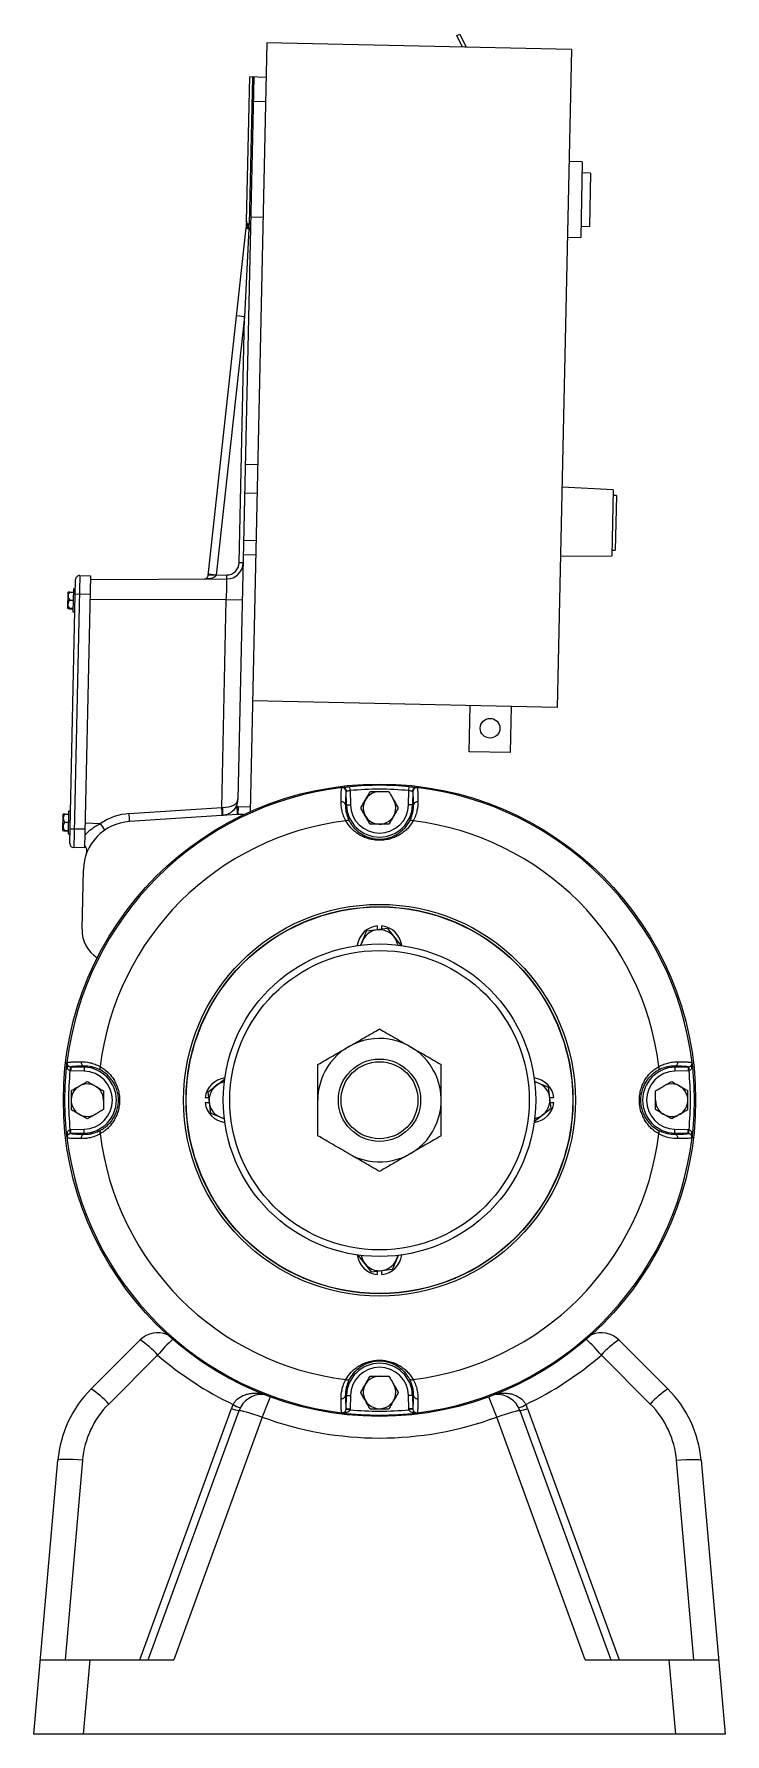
# Paper-space layout '_Left' of a CAD drawing. Header units: inches. Extents: x -5.2 to 5.3, y -9.6 to 16.2.
import ezdxf

# ---------------------------------------------------------------- set-up
doc = ezdxf.new("R2010")
doc.units = ezdxf.units.IN
doc.header["$MEASUREMENT"] = 0

psp = doc.layouts.new('_Left')

# ---------------------------------------------------------------- linework, layer by layer
at = {"color": 7, "linetype": 'Continuous', "lineweight": 15}
for p, q in [((-1.71, 16.064), (-1.965, 4.383)), ((2.919, 15.963), (-1.71, 16.064)), ((1.176, 16.178), (1.222, 16.2)), ((1.263, 15.999), (1.176, 16.178)), ((1.222, 16.2), (1.319, 15.998)), ((2.919, 15.963), (2.701, 5.965)), ((-1.911, 15.545), (-2.151, 4.571)), ((-2.019, 13.354), (-1.971, 15.547)), ((-1.931, 15.546), (-1.98, 13.309)), ((-1.721, 15.541), (-1.971, 15.547)), ((-1.729, 15.171), (-1.919, 15.175)), ((3.082, 14.259), (2.882, 14.263)), ((3.082, 14.259), (3.057, 13.109)), ((3.208, 14.086), (3.078, 14.089)), ((3.208, 14.086), (3.19, 13.276)), ((-2.602, 7.972), (-2.024, 13.253)), ((-1.983, 13.241), (-2.051, 11.903)), ((-2.001, 13.288), (-2, 13.285)), ((-1.981, 13.263), (-1.993, 13.277)), ((-1.96, 13.308), (-1.98, 13.309)), ((-1.768, 13.413), (-1.958, 13.417)), ((3.06, 13.279), (3.19, 13.276)), ((2.857, 13.114), (3.057, 13.109)), ((-2.051, 11.903), (-2.481, 7.979)), ((-2.051, 11.903), (-2.17, 11.916)), ((-2.132, 8.166), (-2.051, 11.903)), ((-1.85, 9.653), (-2.04, 9.657)), ((3.553, 9.272), (2.774, 9.315)), ((-1.859, 9.22), (-2.049, 9.224)), ((3.553, 9.272), (3.531, 8.273)), ((3.601, 9.186), (3.551, 9.188)), ((3.601, 9.186), (3.583, 8.357)), ((-1.88, 8.283), (-2.07, 8.287)), ((-1.875, 8.5), (-2.065, 8.504)), ((2.751, 8.265), (3.531, 8.273)), ((3.533, 8.358), (3.583, 8.357)), ((-2.072, 8.165), (-2.132, 8.166)), ((-4.705, 3.9), (-4.617, 7.913)), ((-4.651, 7.768), (-4.659, 7.42)), ((-4.62, 7.767), (-4.651, 7.768)), ((-4.556, 7.971), (-4.646, 3.838)), ((-4.556, 7.971), (-4.392, 7.968)), ((-4.392, 7.968), (-4.482, 3.835)), ((-4.393, 7.911), (-2.321, 7.92)), ((-2.481, 7.979), (-2.6, 7.992)), ((-2.481, 7.979), (-2.483, 7.973)), ((-2.481, 7.979), (-2.322, 7.98)), ((-2.321, 7.92), (-2.322, 7.98)), ((-4.737, 7.473), (-4.731, 7.718)), ((-4.707, 7.598), (-4.655, 7.597)), ((-4.704, 7.721), (-4.652, 7.72)), ((-4.398, 7.682), (-4.622, 7.687)), ((-2.328, 7.61), (-4.4, 7.601)), ((-2.397, 4.446), (-2.328, 7.61)), ((-2.328, 7.61), (-2.085, 7.605)), ((-4.663, 7.47), (-4.733, 7.471)), ((-4.733, 7.47), (-4.663, 7.468)), ((-4.71, 7.472), (-4.658, 7.47)), ((-4.71, 7.468), (-4.658, 7.467)), ((-4.663, 7.468), (-4.663, 7.47)), ((-4.659, 7.42), (-4.628, 7.419)), ((2.701, 5.965), (-1.928, 6.066)), ((1.361, 5.294), (1.376, 5.994)), ((2.001, 5.981), (1.986, 5.281)), ((1.986, 5.281), (1.361, 5.294)), ((-0.501, 4.487), (-0.507, 4.689)), ((-0.447, 4.704), (-0.453, 4.764)), ((-0.447, 4.704), (-0.441, 4.488)), ((0.441, 4.488), (0.447, 4.704)), ((0.447, 4.704), (0.453, 4.764)), ((0.507, 4.689), (0.501, 4.487)), ((-4.725, 4.394), (-4.732, 4.046)), ((-4.694, 4.393), (-4.725, 4.394)), ((-3.804, 4.354), (-2.397, 4.446)), ((-2.397, 4.446), (-2.382, 4.447)), ((-2.179, 4.461), (-2.169, 4.462)), ((-2.169, 4.462), (-2.161, 4.342)), ((-2.148, 4.462), (-2.151, 4.342)), ((-2.148, 4.462), (-1.963, 4.458)), ((-0.518, 4.486), (-0.441, 4.488)), ((0.518, 4.486), (0.441, 4.488)), ((-4.81, 4.099), (-4.805, 4.344)), ((-4.781, 4.224), (-4.729, 4.223)), ((-4.778, 4.347), (-4.726, 4.346)), ((-4.474, 4.215), (-4.239, 4.204)), ((-2.161, 4.342), (-3.8, 4.234)), ((-2.059, 4.34), (-2.151, 4.342)), ((-4.736, 4.095), (-4.807, 4.097)), ((-4.807, 4.096), (-4.736, 4.094)), ((-4.783, 4.097), (-4.731, 4.096)), ((-4.783, 4.094), (-4.731, 4.093)), ((-4.736, 4.094), (-4.736, 4.095)), ((-4.732, 4.046), (-4.701, 4.045)), ((-4.7, 4.125), (-4.476, 4.121)), ((-4.482, 3.835), (-4.646, 3.838)), ((-4.52, 2.597), (-4.5, 3.502)), ((0.124, 2.61), (-0.198, 2.567)), ((-0.037, 2.648), (-0.037, 2.589)), ((0.037, 2.598), (0.037, 2.648)), ((0.124, 2.61), (0.322, 2.353)), ((-0.284, 2.358), (-0.198, 2.567)), ((-4.751, 0.571), (-4.749, 0.573)), ((-4.486, 0.518), (-4.488, 0.441)), ((4.486, 0.518), (4.488, 0.441)), ((4.749, 0.573), (4.751, 0.571)), ((-4.696, 0.507), (-4.704, 0.448)), ((-4.689, 0.507), (-4.691, 0.447)), ((-4.488, 0.441), (-4.691, 0.447)), ((-4.689, 0.507), (-4.487, 0.501)), ((-2.61, 0.124), (-2.353, 0.322)), ((2.358, 0.284), (2.567, 0.198)), ((4.487, 0.501), (4.689, 0.507)), ((4.691, 0.447), (4.488, 0.441)), ((4.689, 0.507), (4.691, 0.447)), ((4.696, 0.507), (4.704, 0.448)), ((-2.598, 0.037), (-2.648, 0.037)), ((-2.61, 0.124), (-2.567, -0.198)), ((2.61, -0.124), (2.567, 0.198)), ((2.648, 0.037), (2.589, 0.037)), ((-2.648, -0.037), (-2.589, -0.037)), ((-2.358, -0.284), (-2.567, -0.198)), ((2.61, -0.124), (2.353, -0.322)), ((2.598, -0.037), (2.648, -0.037)), ((-4.696, -0.507), (-4.704, -0.448)), ((-4.691, -0.447), (-4.488, -0.441)), ((-4.689, -0.507), (-4.691, -0.447)), ((-4.487, -0.501), (-4.689, -0.507)), ((-4.486, -0.518), (-4.488, -0.441)), ((4.486, -0.518), (4.488, -0.441)), ((4.689, -0.507), (4.487, -0.501)), ((4.488, -0.441), (4.691, -0.447)), ((4.689, -0.507), (4.691, -0.447)), ((4.696, -0.507), (4.704, -0.448)), ((-4.749, -0.573), (-4.751, -0.571)), ((4.751, -0.571), (4.749, -0.573)), ((-0.124, -2.61), (-0.322, -2.353)), ((-0.124, -2.61), (0.198, -2.567)), ((0.284, -2.358), (0.198, -2.567)), ((-0.037, -2.598), (-0.037, -2.648)), ((0.037, -2.648), (0.037, -2.589)), ((-4.38, -4.385), (-3.636, -3.642)), ((-3.371, -3.874), (-4.115, -4.618)), ((4.115, -4.618), (3.371, -3.874)), ((3.636, -3.642), (4.38, -4.385)), ((-0.518, -4.486), (-0.441, -4.488)), ((-0.507, -4.689), (-0.501, -4.487)), ((-0.441, -4.488), (-0.447, -4.691)), ((0.518, -4.486), (0.441, -4.488)), ((0.447, -4.691), (0.441, -4.488)), ((0.501, -4.487), (0.507, -4.689)), ((-3.642, -8.505), (-2.251, -4.684)), ((-3.513, -8.505), (-2.134, -4.716)), ((-1.781, -4.816), (-3.124, -8.505)), ((-0.571, -4.751), (-0.573, -4.749)), ((-0.507, -4.689), (-0.447, -4.691)), ((-0.507, -4.696), (-0.448, -4.704)), ((0.507, -4.689), (0.447, -4.691)), ((0.507, -4.696), (0.448, -4.704)), ((0.573, -4.749), (0.571, -4.751)), ((3.124, -8.505), (1.781, -4.816)), ((2.134, -4.716), (3.513, -8.505)), ((2.251, -4.684), (3.642, -8.505)), ((-5.25, -9.63), (-4.886, -5.47)), ((-4.513, -5.47), (-4.778, -8.505)), ((4.778, -8.505), (4.513, -5.47)), ((4.886, -5.47), (5.25, -9.63)), ((-5.152, -8.505), (-3.124, -8.505)), ((-4.404, -8.505), (-4.502, -9.63)), ((3.124, -8.505), (5.152, -8.505)), ((4.502, -9.63), (4.404, -8.505)), ((5.25, -9.63), (-5.25, -9.63))]:
    psp.add_line(p, q, dxfattribs=at)
at = {"color": 8, "linetype": 'Continuous', "lineweight": 15}
for p, q in [((-0.507, 4.689), (-0.508, 4.68)), ((-4.679, 0.508), (-4.689, 0.507)), ((4.689, 0.507), (4.679, 0.508)), ((-4.689, -0.507), (-4.679, -0.508)), ((4.679, -0.508), (4.689, -0.507)), ((-0.508, -4.679), (-0.507, -4.689)), ((0.507, -4.689), (0.508, -4.679))]:
    psp.add_line(p, q, dxfattribs=at)
at = {"color": 7, "linetype": 'Continuous', "lineweight": 15, "flags": 128}
for points in [[(-2.483, 7.973), (-2.489, 7.962), (-2.502, 7.952), (-2.519, 7.942), (-2.542, 7.934), (-2.568, 7.928), (-2.597, 7.923), (-2.629, 7.92), (-2.661, 7.919)], [(-2.382, 4.447), (-2.336, 4.45), (-2.293, 4.458), (-2.253, 4.469), (-2.218, 4.485), (-2.19, 4.503), (-2.169, 4.524), (-2.156, 4.547), (-2.151, 4.571)], [(-0.26, 2.417), (-0.271, 2.382), (-0.277, 2.359)], [(2.417, 0.26), (2.382, 0.271), (2.359, 0.277)], [(-2.417, -0.26), (-2.382, -0.271), (-2.359, -0.277)], [(0.26, -2.417), (0.271, -2.382), (0.277, -2.359)], [(-2.134, -4.716), (-2.126, -4.713), (-2.104, -4.716), (-2.071, -4.723), (-2.027, -4.735), (-1.974, -4.75), (-1.914, -4.77), (-1.849, -4.792), (-1.781, -4.816)], [(1.781, -4.816), (1.849, -4.792), (1.914, -4.77), (1.974, -4.75), (2.027, -4.735), (2.071, -4.723), (2.104, -4.716), (2.126, -4.713), (2.134, -4.716)], [(-4.513, -5.47), (-4.585, -5.465), (-4.655, -5.46), (-4.719, -5.458), (-4.776, -5.457), (-4.822, -5.458), (-4.857, -5.46), (-4.878, -5.465), (-4.886, -5.47)], [(4.513, -5.47), (4.585, -5.465), (4.655, -5.46), (4.719, -5.458), (4.776, -5.457), (4.822, -5.458), (4.857, -5.46), (4.878, -5.465), (4.886, -5.47)]]:
    psp.add_lwpolyline(points, dxfattribs=at)
at = {"color": 7, "linetype": 'Continuous', "lineweight": 15}
for centre, radius in [((1.68, 5.652), 0.15), ((0, 0), 4.804), ((0, 0), 2.976), ((0, 0), 2.94), ((0, 0), 2.936), ((0, 0), 2.375), ((0, 0), 2.275), ((0, 0), 0.625), ((0, 0), 0.585)]:
    psp.add_circle(centre, radius, dxfattribs=at)
for centre, radius, start, end in [((-1.978, 13.339), 0.0973, 241.9019, 267.249), ((-1.899, 13.351), 0.12, 191.8794, 222.8759), ((-1.991, 13.214), 0.0288, 8.8179, 73.87), ((-2.022, 13.219), 0.06, 358.7501, 46.9398), ((-2.322, 8.17), 0.19, 270.2501, 358.7501), ((-2.322, 8.17), 0.25, 270.2501, 358.7501), ((-4.557, 7.911), 0.06, 88.7501, 178.7501), ((-2.662, 7.979), 0.06, 270.2501, 353.7501), ((-2.541, 7.705), 0.274, 77.6761, 102.8241), ((-5.994, 7.845), 3.674, 356.3327, 1.1675), ((-4.645, 7.533), 0.0899, 133.1714, 178.1348), ((-4.645, 7.534), 0.0899, 179.3653, 224.3288), ((-4.646, 7.657), 0.0867, 132.267, 177.9884), ((-4.646, 7.66), 0.0867, 179.5118, 225.2332), ((-4.624, 7.594), 0.164, 129.2102, 130.7709), ((-4.707, 7.247), 0.474, 89.7111, 92.5666), ((-4.624, 7.594), 0.164, 226.7293, 228.29), ((-4.624, 7.593), 0.164, 226.7293, 228.29), ((-4.712, 6.997), 0.474, 89.7111, 92.5666), ((-4.691, 7.943), 0.474, 264.9336, 267.789), ((0, 0), 4.783, 96.776, 173.1236), ((-0.567, 4.687), 0.0601, 1.6576, 96.8086), ((-0.561, 4.691), 0.0589, 0.651, 93.3739), ((0, 0), 4.785, 84.5713, 95.4287), ((0, 0), 4.725, 84.5713, 95.4287), ((0, 4.44), 0.247, 90, 30), ((0.561, 4.691), 0.0589, 86.6261, 179.349), ((0.567, 4.687), 0.0601, 83.1914, 178.3424), ((0, 0), 4.783, 6.8764, 83.224), ((-3.542, 4.341), 1.15, 359.2671, 5.2387), ((-2.729, 4.394), 0.351, 348.9473, 8.5528), ((-2.401, 4.577), 0.25, 332.4178, 358.7501), ((-2.153, 4.222), 0.24, 88.7501, 93.7501), ((-0.575, 4.478), 0.0577, 8.1516, 99.2581), ((0, 4.5), 0.502, 181.5, 358.5), ((0, 4.5), 0.442, 181.5, 358.5), ((0.575, 4.478), 0.0577, 80.7419, 171.8484), ((-4.719, 4.158), 0.0899, 133.1714, 178.1348), ((-4.719, 4.16), 0.0899, 179.3653, 224.3288), ((-4.72, 4.283), 0.0867, 132.267, 177.9884), ((-4.719, 4.285), 0.0867, 179.5118, 225.2332), ((-4.698, 4.22), 0.164, 129.2102, 130.7709), ((-4.78, 3.873), 0.474, 89.7111, 92.5666), ((-3.75, 3.486), 0.75, 93.7501, 178.7501), ((0, 0), 4.274, 96.8727, 173.1273), ((-3.747, 3.486), 0.87, 93.7501, 124.3881), ((-5.364, 3.399), 1.383, 30.702, 35.5989), ((-4.949, 4.249), 1.15, 359.2671, 5.2387), ((-2.153, 4.222), 0.12, 88.7501, 93.7501), ((-0.488, 4.202), 0.047, 45.4111, 119.7685), ((0.488, 4.202), 0.047, 60.2315, 134.5889), ((0, 0), 4.274, 6.8727, 83.1273), ((-4.698, 4.22), 0.164, 226.7293, 228.29), ((-4.698, 4.218), 0.164, 226.7293, 228.29), ((-4.786, 3.623), 0.474, 89.7111, 92.5666), ((-4.765, 4.568), 0.474, 264.9336, 267.789), ((-4.645, 3.898), 0.06, 178.7501, 268.7501), ((-4.566, 3.789), 0.12, 339.596, 45.0167), ((-4.02, 2.586), 0.5, 178.7501, 237.5472), ((0, 2.31), 0.34, 96.3111, 173.0921), ((0, 2.31), 0.281, 10.0058, 157.5517), ((0, 2.31), 0.34, 6.9079, 83.6889), ((0, 0), 0.938, 240, 180), ((0, 0), 4.785, 173.1492, 186.8508), ((-4.689, 0.566), 0.06, 173.1712, 212.6536), ((-4.774, 0.519), 0.0367, 321.455, 22.7581), ((-4.478, 0.575), 0.0577, 170.7419, 261.8484), ((4.478, 0.575), 0.0577, 278.1516, 9.2581), ((4.774, 0.519), 0.0367, 157.2419, 218.545), ((4.689, 0.566), 0.06, 327.3464, 6.8288), ((0, 0), 4.785, 353.1492, 6.8508), ((0, 0), 4.725, 174.562, 185.438), ((-4.5, 0), 0.442, 271.5, 88.5), ((-4.5, 0), 0.502, 271.5, 88.5), ((-4.202, 0.488), 0.047, 150.2315, 224.5889), ((-2.31, 0), 0.34, 96.9079, 173.6889), ((-2.31, 0), 0.281, 100.0058, 247.5517), ((2.31, 0), 0.34, 6.3111, 83.0921), ((2.31, 0), 0.281, 280.0058, 67.5517), ((4.5, 0), 0.502, 91.5, 268.5), ((4.5, 0), 0.442, 91.5, 268.5), ((4.202, 0.488), 0.047, 315.4111, 29.7685), ((0, 0), 4.725, 354.562, 5.438), ((-4.44, 0), 0.247, 0, 300), ((4.44, 0), 0.247, 180, 120), ((-2.31, 0), 0.34, 186.3111, 263.0921), ((2.31, 0), 0.34, 276.9079, 353.6889), ((-4.774, -0.519), 0.0367, 337.2419, 38.545), ((-4.202, -0.488), 0.047, 135.4111, 209.7685), ((0, 0), 4.274, 186.8727, 263.1273), ((0, 0), 4.274, 276.8727, 353.1273), ((4.202, -0.488), 0.047, 330.2315, 44.5889), ((4.774, -0.519), 0.0367, 141.455, 202.7581), ((-4.689, -0.566), 0.06, 147.3464, 186.8288), ((0, 0), 4.783, 186.8764, 263.1236), ((-4.478, -0.575), 0.0577, 98.1516, 189.2581), ((0, 0), 4.783, 276.8764, 353.1236), ((4.478, -0.575), 0.0577, 350.7419, 81.8484), ((4.689, -0.566), 0.06, 353.1712, 32.6536), ((0, -2.31), 0.34, 186.9079, 263.6889), ((0, -2.31), 0.281, 190.0058, 337.5517), ((0, -2.31), 0.34, 276.3111, 353.0921), ((-3.371, -3.907), 0.375, 66.5832, 135), ((3.371, -3.907), 0.375, 45, 113.4168), ((-4.428, -4.812), 1.414, 41.592, 55.9232), ((0, 0.028), 5.156, 229.1723, 244.437), ((0, 0.028), 5.156, 295.563, 310.8277), ((4.428, -4.812), 1.414, 124.0768, 138.408), ((0, -4.5), 0.502, 1.5, 178.5), ((0, -4.5), 0.442, 1.5, 178.5), ((-3.143, -5.623), 1.75, 135, 175), ((-5.172, -5.556), 1.414, 41.592, 55.9232), ((-0.488, -4.202), 0.047, 240.2315, 314.5889), ((0, -4.44), 0.247, 90, 30), ((0.488, -4.202), 0.047, 225.4111, 299.7685), ((5.172, -5.556), 1.414, 124.0768, 138.408), ((3.143, -5.623), 1.75, 5, 45), ((-3.143, -5.59), 1.375, 135, 175), ((-1.781, -4.855), 0.5, 152.5073, 160), ((-2.019, -4.292), 0.391, 238.2493, 255.9763), ((-1.781, -4.844), 0.375, 86.7447, 160), ((-0.575, -4.478), 0.0577, 260.7419, 351.8484), ((0.575, -4.478), 0.0577, 188.1516, 279.2581), ((1.781, -4.844), 0.375, 20, 93.2553), ((2.019, -4.292), 0.391, 284.0237, 301.7507), ((1.781, -4.855), 0.5, 20, 27.4927), ((3.143, -5.59), 1.375, 5, 45), ((-2.096, -4.342), 0.375, 245.489, 264.1615), ((0, 0.023), 5.156, 249.7886, 290.2114), ((-0.566, -4.689), 0.06, 263.1712, 302.6536), ((0, 0), 4.785, 263.1492, 276.8508), ((-0.519, -4.774), 0.0367, 51.455, 112.7581), ((0, 0), 4.725, 264.562, 275.438), ((0.519, -4.774), 0.0367, 67.2419, 128.545), ((0.566, -4.689), 0.06, 237.3464, 276.8288), ((2.096, -4.342), 0.375, 275.8385, 294.511)]:
    psp.add_arc(centre, radius, start, end, dxfattribs=at)
at = {"color": 8, "linetype": 'Continuous', "lineweight": 15}
for centre, radius, start, end in [((-1.448, -5.462), 2.494, 132.8108, 140.4475), ((1.448, -5.462), 2.494, 39.5525, 47.1892), ((3.209, -6.592), 5.297, 156.8271, 160.4103), ((-3.209, -6.592), 5.297, 19.5897, 23.1729)]:
    psp.add_arc(centre, radius, start, end, dxfattribs=at)
at = {"color": 7, "linetype": 'Continuous', "lineweight": 15}
for points in [[(-2.024, 13.253), (-2.023, 13.262), (-2.022, 13.271), (-2.021, 13.279)], [(-1.983, 13.249), (-1.983, 13.246), (-1.983, 13.244), (-1.983, 13.241)], [(-0.574, 4.747), (-0.573, 4.748), (-0.57, 4.749), (-0.564, 4.75)], [(-0.502, 4.692), (-0.505, 4.691), (-0.506, 4.69), (-0.507, 4.689)], [(0.507, 4.689), (0.506, 4.69), (0.505, 4.691), (0.502, 4.692)], [(0.564, 4.75), (0.57, 4.749), (0.573, 4.748), (0.574, 4.747)], [(-4.691, 0.447), (-4.695, 0.447), (-4.7, 0.447), (-4.704, 0.448)], [(4.704, 0.448), (4.7, 0.447), (4.695, 0.447), (4.691, 0.447)], [(-4.704, -0.448), (-4.7, -0.447), (-4.695, -0.447), (-4.691, -0.447)], [(4.691, -0.447), (4.695, -0.447), (4.7, -0.447), (4.704, -0.448)], [(-0.447, -4.691), (-0.447, -4.695), (-0.447, -4.7), (-0.448, -4.704)], [(0.448, -4.704), (0.447, -4.7), (0.447, -4.695), (0.447, -4.691)]]:
    psp.add_open_spline(points, degree=3, dxfattribs=at)
for points, knots in [([(-2.021, 13.279), (-2.021, 13.284), (-2.021, 13.29), (-2.02, 13.3), (-2.02, 13.305), (-2.02, 13.314), (-2.02, 13.318), (-2.02, 13.326), (-2.02, 13.33), (-2.02, 13.337), (-2.019, 13.34), (-2.019, 13.345), (-2.019, 13.347), (-2.019, 13.352), (-2.019, 13.354), (-2.019, 13.354)], [0, 0, 0, 0, 0.125, 0.125, 0.25, 0.25, 0.375, 0.375, 0.5, 0.5, 0.625, 0.625, 0.75, 0.75, 1, 1, 1, 1]), ([(-2.021, 13.279), (-2.021, 13.276), (-2.02, 13.274), (-2.017, 13.268), (-2.014, 13.266), (-2.008, 13.261), (-2.004, 13.258), (-1.995, 13.253), (-1.989, 13.251), (-1.983, 13.249)], [0, 0, 0, 0, 0.25, 0.25, 0.5, 0.5, 0.75, 0.75, 1, 1, 1, 1]), ([(-2.019, 13.354), (-2.019, 13.353), (-2.019, 13.352), (-2.019, 13.35), (-2.019, 13.35), (-2.019, 13.35), (-2.019, 13.35), (-2.019, 13.35), (-2.019, 13.35), (-2.019, 13.35), (-2.019, 13.349), (-2.019, 13.348), (-2.019, 13.348)], [0, 0, 0, 0, 0.49669, 0.638129, 0.681843, 0.689956, 0.693591, 0.696394, 0.703738, 0.732894, 0.784452, 1, 1, 1, 1]), ([(-1.98, 13.309), (-1.981, 13.309), (-1.982, 13.309), (-1.984, 13.309), (-1.985, 13.309), (-1.988, 13.309), (-1.99, 13.309), (-1.993, 13.31), (-1.995, 13.311), (-1.998, 13.312), (-1.999, 13.313), (-2.002, 13.314), (-2.003, 13.315), (-2.005, 13.316), (-2.006, 13.317), (-2.008, 13.319), (-2.009, 13.32), (-2.01, 13.322), (-2.011, 13.323), (-2.013, 13.325), (-2.013, 13.326), (-2.014, 13.329), (-2.015, 13.33), (-2.016, 13.332), (-2.016, 13.333), (-2.017, 13.336), (-2.017, 13.337), (-2.018, 13.341), (-2.019, 13.343), (-2.019, 13.348), (-2.019, 13.351), (-2.019, 13.354)], [0, 0, 0, 0, 0.035288, 0.035288, 0.070576, 0.070576, 0.141152, 0.141152, 0.211727, 0.211727, 0.282303, 0.282303, 0.344593, 0.344593, 0.406882, 0.406882, 0.469171, 0.469171, 0.531461, 0.531461, 0.590959, 0.590959, 0.650457, 0.650457, 0.709955, 0.709955, 0.769453, 0.769453, 0.884727, 0.884727, 1, 1, 1, 1]), ([(-1.999, 13.285), (-2.004, 13.292), (-2.017, 13.315), (-2.018, 13.338), (-2.019, 13.354)], [0, 0, 0, 0, 0.331165, 1, 1, 1, 1]), ([(-2.003, 13.291), (-2.003, 13.29), (-2.001, 13.288), (-2, 13.286), (-2, 13.285)], [0, 0, 0, 0, 0.505634, 1, 1, 1, 1]), ([(-1.994, 13.277), (-1.995, 13.278), (-1.997, 13.281), (-1.999, 13.284), (-2, 13.285)], [0, 0, 0, 0, 0.503556, 1, 1, 1, 1]), ([(-1.98, 13.309), (-1.981, 13.307), (-1.983, 13.304), (-1.985, 13.299), (-1.987, 13.294), (-1.989, 13.288), (-1.99, 13.281), (-1.989, 13.275), (-1.987, 13.271), (-1.985, 13.267), (-1.982, 13.264), (-1.981, 13.263)], [0, 0, 0, 0, 0.086022, 0.169098, 0.250159, 0.377123, 0.500028, 0.622906, 0.749898, 0.87213, 1, 1, 1, 1]), ([(-1.981, 13.263), (-1.982, 13.264), (-1.982, 13.264), (-1.983, 13.263), (-1.983, 13.263), (-1.984, 13.26), (-1.984, 13.258), (-1.984, 13.254), (-1.983, 13.251), (-1.983, 13.249)], [0, 0, 0, 0, 0.25, 0.25, 0.5, 0.5, 0.75, 0.75, 1, 1, 1, 1]), ([(-0.584, 4.535), (-0.584, 4.566), (-0.583, 4.594), (-0.582, 4.643), (-0.581, 4.664), (-0.58, 4.691), (-0.58, 4.699), (-0.579, 4.713), (-0.578, 4.72), (-0.576, 4.736), (-0.575, 4.743), (-0.574, 4.747)], [0, 0, 0, 0, 0.25, 0.25, 0.5, 0.5, 0.625, 0.625, 0.75, 0.75, 1, 1, 1, 1]), ([(-0.564, 4.75), (-0.56, 4.751), (-0.553, 4.752), (-0.542, 4.753), (-0.538, 4.754), (-0.529, 4.755), (-0.524, 4.756), (-0.515, 4.757), (-0.509, 4.758), (-0.499, 4.759), (-0.493, 4.76), (-0.476, 4.761), (-0.465, 4.763), (-0.453, 4.764)], [0, 0, 0, 0, 0.25, 0.25, 0.375, 0.375, 0.5, 0.5, 0.625, 0.625, 0.75, 0.75, 1, 1, 1, 1]), ([(-0.508, 4.68), (-0.509, 4.674), (-0.512, 4.659), (-0.515, 4.596), (-0.517, 4.523), (-0.518, 4.486)], [0, 0, 0, 0, 0.2602272, 0.624832, 1, 1, 1, 1]), ([(-0.447, 4.704), (-0.453, 4.703), (-0.459, 4.702), (-0.47, 4.7), (-0.475, 4.699), (-0.485, 4.697), (-0.489, 4.696), (-0.497, 4.694), (-0.5, 4.693), (-0.502, 4.692)], [0, 0, 0, 0, 0.25, 0.25, 0.5, 0.5, 0.75, 0.75, 1, 1, 1, 1]), ([(-0.214, 4.564), (-0.202, 4.585), (-0.19, 4.606), (-0.165, 4.648), (-0.154, 4.668), (-0.143, 4.687)], [0, 0, 0, 0, 0.5, 0.5, 1, 1, 1, 1]), ([(0, 4.687), (-0.025, 4.687), (-0.049, 4.687), (-0.085, 4.687), (-0.097, 4.687), (-0.12, 4.687), (-0.132, 4.687), (-0.143, 4.687)], [0, 0, 0, 0, 0.5, 0.5, 0.75, 0.75, 1, 1, 1, 1]), ([(0.143, 4.687), (0.132, 4.687), (0.12, 4.687), (0.097, 4.687), (0.085, 4.687), (0.062, 4.687), (0.05, 4.687), (0.025, 4.687), (0.012, 4.687), (0, 4.687)], [0, 0, 0, 0, 0.25, 0.25, 0.5, 0.5, 0.75, 0.75, 1, 1, 1, 1]), ([(0.143, 4.687), (0.154, 4.668), (0.165, 4.648), (0.183, 4.617), (0.189, 4.607), (0.202, 4.585), (0.208, 4.574), (0.214, 4.564)], [0, 0, 0, 0, 0.5, 0.5, 0.75, 0.75, 1, 1, 1, 1]), ([(0.502, 4.692), (0.5, 4.693), (0.497, 4.694), (0.489, 4.696), (0.485, 4.697), (0.475, 4.699), (0.47, 4.7), (0.459, 4.702), (0.453, 4.703), (0.447, 4.704)], [0, 0, 0, 0, 0.25, 0.25, 0.5, 0.5, 0.75, 0.75, 1, 1, 1, 1]), ([(0.453, 4.764), (0.465, 4.763), (0.476, 4.761), (0.493, 4.76), (0.499, 4.759), (0.51, 4.758), (0.515, 4.757), (0.525, 4.756), (0.529, 4.755), (0.538, 4.754), (0.542, 4.753), (0.554, 4.752), (0.56, 4.751), (0.564, 4.75)], [0, 0, 0, 0, 0.25, 0.25, 0.375, 0.375, 0.5, 0.5, 0.625, 0.625, 0.75, 0.75, 1, 1, 1, 1]), ([(0.518, 4.486), (0.517, 4.516), (0.517, 4.543), (0.516, 4.578), (0.515, 4.589), (0.514, 4.61), (0.514, 4.619), (0.513, 4.644), (0.512, 4.658), (0.509, 4.679), (0.508, 4.685), (0.507, 4.689)], [0, 0, 0, 0, 0.25, 0.25, 0.375, 0.375, 0.5, 0.5, 0.75, 0.75, 1, 1, 1, 1]), ([(0.574, 4.747), (0.575, 4.743), (0.576, 4.736), (0.579, 4.715), (0.58, 4.7), (0.581, 4.674), (0.581, 4.664), (0.582, 4.643), (0.582, 4.631), (0.583, 4.594), (0.584, 4.566), (0.584, 4.535)], [0, 0, 0, 0, 0.25, 0.25, 0.5, 0.5, 0.625, 0.625, 0.75, 0.75, 1, 1, 1, 1]), ([(-2.179, 4.461), (-2.185, 4.45), (-2.191, 4.44), (-2.205, 4.421), (-2.212, 4.412), (-2.228, 4.396), (-2.236, 4.388), (-2.253, 4.375), (-2.262, 4.369), (-2.289, 4.352), (-2.307, 4.344), (-2.336, 4.335), (-2.345, 4.333), (-2.36, 4.33), (-2.365, 4.329), (-2.375, 4.328), (-2.38, 4.327), (-2.384, 4.327)], [0, 0, 0, 0, 0.125, 0.125, 0.25, 0.25, 0.375, 0.375, 0.5, 0.5, 0.75, 0.75, 0.875, 0.875, 0.9375, 0.9375, 1, 1, 1, 1]), ([(-0.511, 4.243), (-0.526, 4.27), (-0.538, 4.297), (-0.557, 4.349), (-0.564, 4.374), (-0.572, 4.411), (-0.575, 4.423), (-0.579, 4.447), (-0.58, 4.459), (-0.583, 4.493), (-0.584, 4.515), (-0.584, 4.535)], [0, 0, 0, 0, 0.25, 0.25, 0.5, 0.5, 0.625, 0.625, 0.75, 0.75, 1, 1, 1, 1]), ([(-0.518, 4.486), (-0.518, 4.469), (-0.517, 4.451), (-0.514, 4.412), (-0.511, 4.391), (-0.501, 4.349), (-0.495, 4.327), (-0.478, 4.282), (-0.468, 4.259), (-0.455, 4.236)], [0, 0, 0, 0, 0.25, 0.25, 0.5, 0.5, 0.75, 0.75, 1, 1, 1, 1]), ([(-0.285, 4.44), (-0.274, 4.459), (-0.263, 4.479), (-0.245, 4.51), (-0.239, 4.52), (-0.227, 4.542), (-0.22, 4.553), (-0.214, 4.564)], [0, 0, 0, 0, 0.5, 0.5, 0.75, 0.75, 1, 1, 1, 1]), ([(-0.214, 4.316), (-0.227, 4.338), (-0.239, 4.359), (-0.263, 4.401), (-0.274, 4.421), (-0.285, 4.44)], [0, 0, 0, 0, 0.5, 0.5, 1, 1, 1, 1]), ([(0.214, 4.564), (0.227, 4.542), (0.239, 4.521), (0.263, 4.479), (0.274, 4.459), (0.285, 4.44)], [0, 0, 0, 0, 0.5, 0.5, 1, 1, 1, 1]), ([(0.285, 4.44), (0.274, 4.421), (0.263, 4.401), (0.245, 4.37), (0.239, 4.36), (0.227, 4.338), (0.22, 4.327), (0.214, 4.316)], [0, 0, 0, 0, 0.5, 0.5, 0.75, 0.75, 1, 1, 1, 1]), ([(0.455, 4.236), (0.468, 4.259), (0.478, 4.282), (0.491, 4.316), (0.495, 4.328), (0.501, 4.35), (0.504, 4.361), (0.515, 4.413), (0.518, 4.452), (0.518, 4.486)], [0, 0, 0, 0, 0.25, 0.25, 0.375, 0.375, 0.5, 0.5, 1, 1, 1, 1]), ([(0.584, 4.535), (0.585, 4.494), (0.581, 4.449), (0.567, 4.387), (0.564, 4.375), (0.556, 4.349), (0.552, 4.336), (0.538, 4.297), (0.526, 4.27), (0.511, 4.243)], [0, 0, 0, 0, 0.5, 0.5, 0.625, 0.625, 0.75, 0.75, 1, 1, 1, 1]), ([(-4.478, 4.027), (-4.47, 4.035), (-4.463, 4.044), (-4.446, 4.06), (-4.438, 4.069), (-4.411, 4.093), (-4.391, 4.109), (-4.35, 4.14), (-4.329, 4.154), (-4.285, 4.18), (-4.262, 4.193), (-4.239, 4.204)], [0, 0, 0, 0, 0.125, 0.125, 0.25, 0.25, 0.5, 0.5, 0.75, 0.75, 1, 1, 1, 1]), ([(0.511, 4.243), (0.488, 4.202), (0.461, 4.165), (0.412, 4.113), (0.394, 4.097), (0.366, 4.074), (0.356, 4.066), (0.335, 4.052), (0.325, 4.045), (0.293, 4.025), (0.27, 4.013), (0.222, 3.991), (0.196, 3.981), (0.143, 3.966), (0.116, 3.96), (0.073, 3.953), (0.058, 3.952), (0.029, 3.95), (0, 3.949), (-0.029, 3.95), (-0.058, 3.952), (-0.072, 3.953), (-0.115, 3.96), (-0.142, 3.966), (-0.183, 3.977), (-0.196, 3.982), (-0.221, 3.991), (-0.233, 3.996), (-0.269, 4.013), (-0.292, 4.025), (-0.325, 4.045), (-0.335, 4.052), (-0.355, 4.066), (-0.365, 4.074), (-0.393, 4.097), (-0.411, 4.113), (-0.444, 4.147), (-0.459, 4.165), (-0.487, 4.203), (-0.5, 4.223), (-0.511, 4.243)], [0, 0, 0, 0, 0.125, 0.125, 0.1875, 0.1875, 0.21875, 0.21875, 0.25, 0.25, 0.3125, 0.3125, 0.375, 0.375, 0.4375, 0.4375, 0.46875, 0.46875, 0.5, 0.53125, 0.53125, 0.5625, 0.5625, 0.625, 0.625, 0.65625, 0.65625, 0.6875, 0.6875, 0.75, 0.75, 0.78125, 0.78125, 0.8125, 0.8125, 0.875, 0.875, 0.9375, 0.9375, 1, 1, 1, 1]), ([(-0.455, 4.236), (-0.445, 4.217), (-0.434, 4.2), (-0.41, 4.166), (-0.397, 4.15), (-0.368, 4.119), (-0.353, 4.104), (-0.328, 4.083), (-0.32, 4.076), (-0.302, 4.063), (-0.293, 4.057), (-0.265, 4.038), (-0.245, 4.027), (-0.213, 4.012), (-0.202, 4.007), (-0.179, 3.998), (-0.167, 3.994), (-0.131, 3.982), (-0.106, 3.976), (-0.067, 3.97), (-0.054, 3.968), (-0.027, 3.966), (0, 3.965), (0.027, 3.966), (0.054, 3.968), (0.067, 3.97), (0.107, 3.976), (0.132, 3.982), (0.179, 3.997), (0.202, 4.007), (0.245, 4.027), (0.265, 4.038), (0.303, 4.063), (0.32, 4.077), (0.353, 4.105), (0.369, 4.119), (0.411, 4.166), (0.435, 4.199), (0.455, 4.236)], [0, 0, 0, 0, 0.0625, 0.0625, 0.125, 0.125, 0.1875, 0.1875, 0.21875, 0.21875, 0.25, 0.25, 0.3125, 0.3125, 0.34375, 0.34375, 0.375, 0.375, 0.4375, 0.4375, 0.46875, 0.46875, 0.5, 0.53125, 0.53125, 0.5625, 0.5625, 0.625, 0.625, 0.6875, 0.6875, 0.75, 0.75, 0.8125, 0.8125, 0.875, 0.875, 1, 1, 1, 1]), ([(-0.143, 4.193), (-0.154, 4.212), (-0.165, 4.232), (-0.183, 4.263), (-0.189, 4.273), (-0.202, 4.295), (-0.208, 4.306), (-0.214, 4.316)], [0, 0, 0, 0, 0.5, 0.5, 0.75, 0.75, 1, 1, 1, 1]), ([(0, 4.193), (-0.025, 4.193), (-0.049, 4.193), (-0.085, 4.193), (-0.097, 4.193), (-0.12, 4.193), (-0.132, 4.193), (-0.143, 4.193)], [0, 0, 0, 0, 0.5, 0.5, 0.75, 0.75, 1, 1, 1, 1]), ([(0.143, 4.193), (0.132, 4.193), (0.12, 4.193), (0.097, 4.193), (0.085, 4.193), (0.062, 4.193), (0.05, 4.193), (0.025, 4.193), (0.012, 4.193), (0, 4.193)], [0, 0, 0, 0, 0.25, 0.25, 0.5, 0.5, 0.75, 0.75, 1, 1, 1, 1]), ([(0.214, 4.316), (0.202, 4.295), (0.19, 4.274), (0.165, 4.232), (0.154, 4.212), (0.143, 4.193)], [0, 0, 0, 0, 0.5, 0.5, 1, 1, 1, 1]), ([(-0.469, 0.812), (-0.449, 0.823), (-0.429, 0.835), (-0.389, 0.858), (-0.369, 0.869), (-0.31, 0.904), (-0.271, 0.926), (-0.154, 0.994), (-0.076, 1.038), (0, 1.083)], [0, 0, 0, 0, 0.125, 0.125, 0.25, 0.25, 0.5, 0.5, 1, 1, 1, 1]), ([(0, 1.083), (0.077, 1.038), (0.154, 0.994), (0.31, 0.904), (0.389, 0.858), (0.469, 0.812)], [0, 0, 0, 0, 0.5, 0.5, 1, 1, 1, 1]), ([(-0.938, 0.541), (-0.861, 0.586), (-0.784, 0.63), (-0.627, 0.72), (-0.549, 0.766), (-0.469, 0.812)], [0, 0, 0, 0, 0.5, 0.5, 1, 1, 1, 1]), ([(0.469, 0.812), (0.489, 0.8), (0.509, 0.789), (0.548, 0.766), (0.568, 0.754), (0.628, 0.72), (0.667, 0.698), (0.784, 0.63), (0.861, 0.585), (0.937, 0.541)], [0, 0, 0, 0, 0.125, 0.125, 0.25, 0.25, 0.5, 0.5, 1, 1, 1, 1]), ([(-4.745, 0.496), (-4.749, 0.508), (-4.751, 0.521), (-4.753, 0.546), (-4.752, 0.558), (-4.751, 0.571)], [0, 0, 0, 0, 0.5, 0.5, 1, 1, 1, 1]), ([(-4.74, 0.533), (-4.744, 0.539), (-4.747, 0.546), (-4.751, 0.558), (-4.752, 0.565), (-4.751, 0.571)], [0, 0, 0, 0, 0.5, 0.5, 1, 1, 1, 1]), ([(-4.749, 0.573), (-4.747, 0.574), (-4.741, 0.576), (-4.721, 0.578), (-4.707, 0.579), (-4.672, 0.581), (-4.65, 0.582), (-4.598, 0.583), (-4.568, 0.584), (-4.535, 0.584)], [0, 0, 0, 0, 0.25, 0.25, 0.5, 0.5, 0.75, 0.75, 1, 1, 1, 1]), ([(-4.74, 0.533), (-4.738, 0.531), (-4.736, 0.528), (-4.731, 0.523), (-4.728, 0.52), (-4.72, 0.516), (-4.716, 0.513), (-4.707, 0.51), (-4.702, 0.508), (-4.696, 0.507)], [0, 0, 0, 0, 0.25, 0.25, 0.5, 0.5, 0.75, 0.75, 1, 1, 1, 1]), ([(-4.486, 0.518), (-4.529, 0.517), (-4.603, 0.515), (-4.661, 0.512), (-4.674, 0.509), (-4.679, 0.508)], [0, 0, 0, 0, 0.445546, 0.78152, 1, 1, 1, 1]), ([(-4.535, 0.584), (-4.494, 0.585), (-4.449, 0.581), (-4.387, 0.567), (-4.375, 0.564), (-4.349, 0.556), (-4.336, 0.552), (-4.297, 0.538), (-4.27, 0.526), (-4.243, 0.511)], [0, 0, 0, 0, 0.5, 0.5, 0.625, 0.625, 0.75, 0.75, 1, 1, 1, 1]), ([(-4.236, 0.455), (-4.259, 0.468), (-4.282, 0.478), (-4.316, 0.491), (-4.328, 0.495), (-4.35, 0.501), (-4.361, 0.504), (-4.413, 0.515), (-4.452, 0.518), (-4.486, 0.518)], [0, 0, 0, 0, 0.25, 0.25, 0.375, 0.375, 0.5, 0.5, 1, 1, 1, 1]), ([(-0.938, 0), (-0.938, 0.046), (-0.938, 0.092), (-0.938, 0.184), (-0.938, 0.23), (-0.938, 0.365), (-0.938, 0.454), (-0.938, 0.541)], [0, 0, 0, 0, 0.25, 0.25, 0.5, 0.5, 1, 1, 1, 1]), ([(0.937, 0), (0.937, 0.046), (0.937, 0.092), (0.937, 0.184), (0.937, 0.23), (0.937, 0.365), (0.937, 0.454), (0.937, 0.541)], [0, 0, 0, 0, 0.25, 0.25, 0.5, 0.5, 1, 1, 1, 1]), ([(4.486, 0.518), (4.469, 0.518), (4.451, 0.517), (4.412, 0.514), (4.391, 0.511), (4.349, 0.501), (4.327, 0.495), (4.282, 0.478), (4.259, 0.468), (4.236, 0.455)], [0, 0, 0, 0, 0.25, 0.25, 0.5, 0.5, 0.75, 0.75, 1, 1, 1, 1]), ([(4.243, 0.511), (4.27, 0.526), (4.297, 0.538), (4.349, 0.557), (4.374, 0.564), (4.411, 0.572), (4.423, 0.575), (4.447, 0.579), (4.459, 0.58), (4.493, 0.583), (4.515, 0.584), (4.535, 0.584)], [0, 0, 0, 0, 0.25, 0.25, 0.5, 0.5, 0.625, 0.625, 0.75, 0.75, 1, 1, 1, 1]), ([(4.679, 0.508), (4.673, 0.509), (4.659, 0.512), (4.596, 0.515), (4.523, 0.517), (4.486, 0.518)], [0, 0, 0, 0, 0.251352, 0.620332, 1, 1, 1, 1]), ([(4.535, 0.584), (4.568, 0.584), (4.598, 0.583), (4.649, 0.582), (4.671, 0.581), (4.707, 0.579), (4.721, 0.578), (4.741, 0.576), (4.747, 0.574), (4.749, 0.573)], [0, 0, 0, 0, 0.25, 0.25, 0.5, 0.5, 0.75, 0.75, 1, 1, 1, 1]), ([(4.696, 0.507), (4.702, 0.508), (4.707, 0.51), (4.716, 0.513), (4.72, 0.516), (4.728, 0.52), (4.731, 0.523), (4.736, 0.528), (4.738, 0.531), (4.74, 0.533)], [0, 0, 0, 0, 0.25, 0.25, 0.5, 0.5, 0.75, 0.75, 1, 1, 1, 1]), ([(4.74, 0.533), (4.744, 0.539), (4.747, 0.546), (4.751, 0.558), (4.752, 0.565), (4.751, 0.571)], [0, 0, 0, 0, 0.5, 0.5, 1, 1, 1, 1]), ([(4.745, 0.496), (4.749, 0.508), (4.751, 0.521), (4.753, 0.546), (4.752, 0.558), (4.751, 0.571)], [0, 0, 0, 0, 0.5, 0.5, 1, 1, 1, 1]), ([(-4.704, 0.448), (-4.71, 0.449), (-4.715, 0.452), (-4.724, 0.459), (-4.728, 0.463), (-4.734, 0.472), (-4.737, 0.476), (-4.742, 0.486), (-4.743, 0.491), (-4.745, 0.496)], [0, 0, 0, 0, 0.25, 0.25, 0.5, 0.5, 0.75, 0.75, 1, 1, 1, 1]), ([(-4.696, 0.507), (-4.695, 0.507), (-4.695, 0.507), (-4.694, 0.507), (-4.692, 0.507), (-4.691, 0.507), (-4.689, 0.507)], [0, 0, 0, 0, 0.0000403254, 0.0000403254, 0.0000403254, 0.0001730501, 0.0001730501, 0.0001730501, 0.0001730501]), ([(-4.564, 0.214), (-4.542, 0.227), (-4.521, 0.239), (-4.479, 0.263), (-4.459, 0.274), (-4.44, 0.285)], [0, 0, 0, 0, 0.5, 0.5, 1, 1, 1, 1]), ([(-4.44, 0.285), (-4.421, 0.274), (-4.401, 0.263), (-4.37, 0.245), (-4.36, 0.239), (-4.338, 0.227), (-4.327, 0.22), (-4.316, 0.214)], [0, 0, 0, 0, 0.5, 0.5, 0.75, 0.75, 1, 1, 1, 1]), ([(-4.243, 0.511), (-4.202, 0.488), (-4.165, 0.461), (-4.113, 0.412), (-4.097, 0.394), (-4.074, 0.366), (-4.066, 0.356), (-4.052, 0.335), (-4.045, 0.325), (-4.025, 0.293), (-4.013, 0.27), (-3.991, 0.222), (-3.981, 0.196), (-3.966, 0.143), (-3.96, 0.116), (-3.953, 0.073), (-3.952, 0.058), (-3.95, 0.029), (-3.949, 0), (-3.95, -0.029), (-3.952, -0.058), (-3.953, -0.072), (-3.96, -0.115), (-3.966, -0.142), (-3.977, -0.183), (-3.982, -0.196), (-3.991, -0.221), (-3.996, -0.233), (-4.013, -0.269), (-4.025, -0.292), (-4.045, -0.325), (-4.052, -0.335), (-4.066, -0.355), (-4.074, -0.365), (-4.097, -0.393), (-4.113, -0.411), (-4.147, -0.444), (-4.165, -0.459), (-4.203, -0.487), (-4.223, -0.5), (-4.243, -0.511)], [0, 0, 0, 0, 0.125, 0.125, 0.1875, 0.1875, 0.21875, 0.21875, 0.25, 0.25, 0.3125, 0.3125, 0.375, 0.375, 0.4375, 0.4375, 0.46875, 0.46875, 0.5, 0.53125, 0.53125, 0.5625, 0.5625, 0.625, 0.625, 0.65625, 0.65625, 0.6875, 0.6875, 0.75, 0.75, 0.78125, 0.78125, 0.8125, 0.8125, 0.875, 0.875, 0.9375, 0.9375, 1, 1, 1, 1]), ([(-4.236, -0.455), (-4.217, -0.445), (-4.2, -0.434), (-4.166, -0.41), (-4.15, -0.397), (-4.119, -0.368), (-4.104, -0.353), (-4.083, -0.328), (-4.076, -0.32), (-4.063, -0.302), (-4.057, -0.293), (-4.038, -0.265), (-4.027, -0.245), (-4.012, -0.213), (-4.007, -0.202), (-3.998, -0.179), (-3.994, -0.167), (-3.982, -0.131), (-3.976, -0.106), (-3.97, -0.067), (-3.968, -0.054), (-3.966, -0.027), (-3.965, 0), (-3.966, 0.027), (-3.968, 0.054), (-3.97, 0.067), (-3.976, 0.107), (-3.982, 0.132), (-3.997, 0.179), (-4.007, 0.202), (-4.027, 0.245), (-4.038, 0.265), (-4.063, 0.303), (-4.077, 0.32), (-4.105, 0.353), (-4.119, 0.369), (-4.166, 0.411), (-4.199, 0.435), (-4.236, 0.455)], [0, 0, 0, 0, 0.0625, 0.0625, 0.125, 0.125, 0.1875, 0.1875, 0.21875, 0.21875, 0.25, 0.25, 0.3125, 0.3125, 0.34375, 0.34375, 0.375, 0.375, 0.4375, 0.4375, 0.46875, 0.46875, 0.5, 0.53125, 0.53125, 0.5625, 0.5625, 0.625, 0.625, 0.6875, 0.6875, 0.75, 0.75, 0.8125, 0.8125, 0.875, 0.875, 1, 1, 1, 1]), ([(4.243, -0.511), (4.202, -0.488), (4.165, -0.461), (4.113, -0.412), (4.097, -0.394), (4.074, -0.366), (4.066, -0.356), (4.052, -0.335), (4.045, -0.325), (4.025, -0.293), (4.013, -0.27), (3.991, -0.222), (3.981, -0.196), (3.966, -0.143), (3.96, -0.116), (3.953, -0.073), (3.952, -0.058), (3.95, -0.029), (3.949, 0), (3.95, 0.029), (3.952, 0.058), (3.953, 0.072), (3.96, 0.115), (3.966, 0.142), (3.977, 0.183), (3.982, 0.196), (3.991, 0.221), (3.996, 0.233), (4.013, 0.269), (4.025, 0.292), (4.045, 0.325), (4.052, 0.335), (4.066, 0.355), (4.074, 0.365), (4.097, 0.393), (4.113, 0.411), (4.147, 0.444), (4.165, 0.459), (4.203, 0.487), (4.223, 0.5), (4.243, 0.511)], [0, 0, 0, 0, 0.125, 0.125, 0.1875, 0.1875, 0.21875, 0.21875, 0.25, 0.25, 0.3125, 0.3125, 0.375, 0.375, 0.4375, 0.4375, 0.46875, 0.46875, 0.5, 0.53125, 0.53125, 0.5625, 0.5625, 0.625, 0.625, 0.65625, 0.65625, 0.6875, 0.6875, 0.75, 0.75, 0.78125, 0.78125, 0.8125, 0.8125, 0.875, 0.875, 0.9375, 0.9375, 1, 1, 1, 1]), ([(4.236, 0.455), (4.217, 0.445), (4.2, 0.434), (4.166, 0.41), (4.15, 0.397), (4.119, 0.368), (4.104, 0.353), (4.083, 0.328), (4.076, 0.32), (4.063, 0.302), (4.057, 0.293), (4.038, 0.265), (4.027, 0.245), (4.012, 0.213), (4.007, 0.202), (3.998, 0.179), (3.994, 0.167), (3.982, 0.131), (3.976, 0.106), (3.97, 0.067), (3.968, 0.054), (3.966, 0.027), (3.965, 0), (3.966, -0.027), (3.968, -0.054), (3.97, -0.067), (3.976, -0.107), (3.982, -0.132), (3.997, -0.179), (4.007, -0.202), (4.027, -0.245), (4.038, -0.265), (4.063, -0.303), (4.077, -0.32), (4.105, -0.353), (4.119, -0.369), (4.166, -0.411), (4.199, -0.435), (4.236, -0.455)], [0, 0, 0, 0, 0.0625, 0.0625, 0.125, 0.125, 0.1875, 0.1875, 0.21875, 0.21875, 0.25, 0.25, 0.3125, 0.3125, 0.34375, 0.34375, 0.375, 0.375, 0.4375, 0.4375, 0.46875, 0.46875, 0.5, 0.53125, 0.53125, 0.5625, 0.5625, 0.625, 0.625, 0.6875, 0.6875, 0.75, 0.75, 0.8125, 0.8125, 0.875, 0.875, 1, 1, 1, 1]), ([(4.316, 0.214), (4.338, 0.227), (4.359, 0.239), (4.401, 0.263), (4.421, 0.274), (4.44, 0.285)], [0, 0, 0, 0, 0.5, 0.5, 1, 1, 1, 1]), ([(4.44, 0.285), (4.459, 0.274), (4.479, 0.263), (4.51, 0.245), (4.52, 0.239), (4.542, 0.227), (4.553, 0.22), (4.564, 0.214)], [0, 0, 0, 0, 0.5, 0.5, 0.75, 0.75, 1, 1, 1, 1]), ([(4.689, 0.507), (4.691, 0.507), (4.692, 0.507), (4.694, 0.507), (4.695, 0.507), (4.695, 0.507), (4.696, 0.507)], [0, 0, 0, 0, 0.0001326134, 0.0001326134, 0.0001326134, 0.0001729049, 0.0001729049, 0.0001729049, 0.0001729049]), ([(4.745, 0.496), (4.743, 0.491), (4.742, 0.486), (4.737, 0.476), (4.734, 0.472), (4.728, 0.463), (4.724, 0.459), (4.715, 0.452), (4.71, 0.449), (4.704, 0.448)], [0, 0, 0, 0, 0.25, 0.25, 0.5, 0.5, 0.75, 0.75, 1, 1, 1, 1]), ([(-4.687, 0.143), (-4.668, 0.154), (-4.648, 0.165), (-4.617, 0.183), (-4.607, 0.189), (-4.585, 0.202), (-4.574, 0.208), (-4.564, 0.214)], [0, 0, 0, 0, 0.5, 0.5, 0.75, 0.75, 1, 1, 1, 1]), ([(-4.687, 0.143), (-4.687, 0.132), (-4.687, 0.12), (-4.687, 0.097), (-4.687, 0.085), (-4.687, 0.062), (-4.687, 0.05), (-4.687, 0.025), (-4.687, 0.012), (-4.687, 0)], [0, 0, 0, 0, 0.25, 0.25, 0.5, 0.5, 0.75, 0.75, 1, 1, 1, 1]), ([(-4.316, 0.214), (-4.295, 0.202), (-4.274, 0.19), (-4.232, 0.165), (-4.212, 0.154), (-4.193, 0.143)], [0, 0, 0, 0, 0.5, 0.5, 1, 1, 1, 1]), ([(-4.193, 0.143), (-4.193, 0.132), (-4.193, 0.12), (-4.193, 0.097), (-4.193, 0.085), (-4.193, 0.062), (-4.193, 0.05), (-4.193, 0.025), (-4.193, 0.012), (-4.193, 0)], [0, 0, 0, 0, 0.25, 0.25, 0.5, 0.5, 0.75, 0.75, 1, 1, 1, 1]), ([(4.193, 0.143), (4.212, 0.154), (4.232, 0.165), (4.263, 0.183), (4.273, 0.189), (4.295, 0.202), (4.306, 0.208), (4.316, 0.214)], [0, 0, 0, 0, 0.5, 0.5, 0.75, 0.75, 1, 1, 1, 1]), ([(4.193, 0), (4.193, 0.025), (4.193, 0.049), (4.193, 0.085), (4.193, 0.097), (4.193, 0.12), (4.193, 0.132), (4.193, 0.143)], [0, 0, 0, 0, 0.5, 0.5, 0.75, 0.75, 1, 1, 1, 1]), ([(4.193, -0.143), (4.193, -0.132), (4.193, -0.12), (4.193, -0.097), (4.193, -0.085), (4.193, -0.062), (4.193, -0.05), (4.193, -0.025), (4.193, -0.012), (4.193, 0)], [0, 0, 0, 0, 0.25, 0.25, 0.5, 0.5, 0.75, 0.75, 1, 1, 1, 1]), ([(4.564, 0.214), (4.585, 0.202), (4.606, 0.19), (4.648, 0.165), (4.668, 0.154), (4.687, 0.143)], [0, 0, 0, 0, 0.5, 0.5, 1, 1, 1, 1]), ([(4.687, 0), (4.687, 0.025), (4.687, 0.049), (4.687, 0.085), (4.687, 0.097), (4.687, 0.12), (4.687, 0.132), (4.687, 0.143)], [0, 0, 0, 0, 0.5, 0.5, 0.75, 0.75, 1, 1, 1, 1]), ([(4.687, -0.143), (4.687, -0.132), (4.687, -0.12), (4.687, -0.097), (4.687, -0.085), (4.687, -0.062), (4.687, -0.05), (4.687, -0.025), (4.687, -0.012), (4.687, 0)], [0, 0, 0, 0, 0.25, 0.25, 0.5, 0.5, 0.75, 0.75, 1, 1, 1, 1]), ([(-4.687, 0), (-4.687, -0.025), (-4.687, -0.049), (-4.687, -0.085), (-4.687, -0.097), (-4.687, -0.12), (-4.687, -0.132), (-4.687, -0.143)], [0, 0, 0, 0, 0.5, 0.5, 0.75, 0.75, 1, 1, 1, 1]), ([(-4.564, -0.214), (-4.585, -0.202), (-4.606, -0.19), (-4.648, -0.165), (-4.668, -0.154), (-4.687, -0.143)], [0, 0, 0, 0, 0.5, 0.5, 1, 1, 1, 1]), ([(-4.44, -0.285), (-4.459, -0.274), (-4.479, -0.263), (-4.51, -0.245), (-4.52, -0.239), (-4.542, -0.227), (-4.553, -0.22), (-4.564, -0.214)], [0, 0, 0, 0, 0.5, 0.5, 0.75, 0.75, 1, 1, 1, 1]), ([(-4.316, -0.214), (-4.338, -0.227), (-4.359, -0.239), (-4.401, -0.263), (-4.421, -0.274), (-4.44, -0.285)], [0, 0, 0, 0, 0.5, 0.5, 1, 1, 1, 1]), ([(-4.193, -0.143), (-4.212, -0.154), (-4.232, -0.165), (-4.263, -0.183), (-4.273, -0.189), (-4.295, -0.202), (-4.306, -0.208), (-4.316, -0.214)], [0, 0, 0, 0, 0.5, 0.5, 0.75, 0.75, 1, 1, 1, 1]), ([(-4.193, 0), (-4.193, -0.025), (-4.193, -0.049), (-4.193, -0.085), (-4.193, -0.097), (-4.193, -0.12), (-4.193, -0.132), (-4.193, -0.143)], [0, 0, 0, 0, 0.5, 0.5, 0.75, 0.75, 1, 1, 1, 1]), ([(-0.938, -0.541), (-0.938, -0.497), (-0.938, -0.453), (-0.938, -0.363), (-0.938, -0.318), (-0.938, -0.182), (-0.938, -0.092), (-0.938, 0)], [0, 0, 0, 0, 0.25, 0.25, 0.5, 0.5, 1, 1, 1, 1]), ([(0.937, -0.541), (0.937, -0.497), (0.937, -0.453), (0.937, -0.363), (0.937, -0.318), (0.937, -0.182), (0.937, -0.092), (0.937, 0)], [0, 0, 0, 0, 0.25, 0.25, 0.5, 0.5, 1, 1, 1, 1]), ([(4.316, -0.214), (4.295, -0.202), (4.274, -0.19), (4.232, -0.165), (4.212, -0.154), (4.193, -0.143)], [0, 0, 0, 0, 0.5, 0.5, 1, 1, 1, 1]), ([(4.44, -0.285), (4.421, -0.274), (4.401, -0.263), (4.37, -0.245), (4.36, -0.239), (4.338, -0.227), (4.327, -0.22), (4.316, -0.214)], [0, 0, 0, 0, 0.5, 0.5, 0.75, 0.75, 1, 1, 1, 1]), ([(4.564, -0.214), (4.542, -0.227), (4.521, -0.239), (4.479, -0.263), (4.459, -0.274), (4.44, -0.285)], [0, 0, 0, 0, 0.5, 0.5, 1, 1, 1, 1]), ([(4.687, -0.143), (4.668, -0.154), (4.648, -0.165), (4.617, -0.183), (4.607, -0.189), (4.585, -0.202), (4.574, -0.208), (4.564, -0.214)], [0, 0, 0, 0, 0.5, 0.5, 0.75, 0.75, 1, 1, 1, 1]), ([(-4.745, -0.496), (-4.749, -0.508), (-4.751, -0.521), (-4.753, -0.546), (-4.752, -0.558), (-4.751, -0.571)], [0, 0, 0, 0, 0.5, 0.5, 1, 1, 1, 1]), ([(-4.745, -0.496), (-4.743, -0.491), (-4.742, -0.486), (-4.737, -0.476), (-4.734, -0.472), (-4.728, -0.463), (-4.724, -0.459), (-4.715, -0.452), (-4.71, -0.449), (-4.704, -0.448)], [0, 0, 0, 0, 0.25, 0.25, 0.5, 0.5, 0.75, 0.75, 1, 1, 1, 1]), ([(-4.696, -0.507), (-4.702, -0.508), (-4.707, -0.51), (-4.716, -0.513), (-4.72, -0.516), (-4.728, -0.52), (-4.731, -0.523), (-4.736, -0.528), (-4.738, -0.531), (-4.74, -0.533)], [0, 0, 0, 0, 0.25, 0.25, 0.5, 0.5, 0.75, 0.75, 1, 1, 1, 1]), ([(-4.689, -0.507), (-4.691, -0.507), (-4.692, -0.507), (-4.694, -0.507), (-4.695, -0.507), (-4.695, -0.507), (-4.696, -0.507)], [0, 0, 0, 0, 0.0001326134, 0.0001326134, 0.0001326134, 0.0001729049, 0.0001729049, 0.0001729049, 0.0001729049]), ([(-4.679, -0.508), (-4.673, -0.509), (-4.659, -0.512), (-4.596, -0.515), (-4.523, -0.517), (-4.486, -0.518)], [0, 0, 0, 0, 0.251352, 0.620332, 1, 1, 1, 1]), ([(-4.243, -0.511), (-4.27, -0.526), (-4.297, -0.538), (-4.349, -0.557), (-4.374, -0.564), (-4.411, -0.572), (-4.423, -0.575), (-4.447, -0.579), (-4.459, -0.58), (-4.493, -0.583), (-4.515, -0.584), (-4.535, -0.584)], [0, 0, 0, 0, 0.25, 0.25, 0.5, 0.5, 0.625, 0.625, 0.75, 0.75, 1, 1, 1, 1]), ([(-4.486, -0.518), (-4.469, -0.518), (-4.451, -0.517), (-4.412, -0.514), (-4.391, -0.511), (-4.349, -0.501), (-4.327, -0.495), (-4.282, -0.478), (-4.259, -0.468), (-4.236, -0.455)], [0, 0, 0, 0, 0.25, 0.25, 0.5, 0.5, 0.75, 0.75, 1, 1, 1, 1]), ([(4.236, -0.455), (4.259, -0.468), (4.282, -0.478), (4.316, -0.491), (4.328, -0.495), (4.35, -0.501), (4.361, -0.504), (4.413, -0.515), (4.452, -0.518), (4.486, -0.518)], [0, 0, 0, 0, 0.25, 0.25, 0.375, 0.375, 0.5, 0.5, 1, 1, 1, 1]), ([(4.535, -0.584), (4.494, -0.585), (4.449, -0.581), (4.387, -0.567), (4.375, -0.564), (4.349, -0.556), (4.336, -0.552), (4.297, -0.538), (4.27, -0.526), (4.243, -0.511)], [0, 0, 0, 0, 0.5, 0.5, 0.625, 0.625, 0.75, 0.75, 1, 1, 1, 1]), ([(4.486, -0.518), (4.529, -0.517), (4.603, -0.515), (4.661, -0.512), (4.674, -0.509), (4.679, -0.508)], [0, 0, 0, 0, 0.445546, 0.78152, 1, 1, 1, 1]), ([(4.696, -0.507), (4.695, -0.507), (4.695, -0.507), (4.694, -0.507), (4.692, -0.507), (4.691, -0.507), (4.689, -0.507)], [0, 0, 0, 0, 0.0000403254, 0.0000403254, 0.0000403254, 0.0001730501, 0.0001730501, 0.0001730501, 0.0001730501]), ([(4.74, -0.533), (4.738, -0.531), (4.736, -0.528), (4.731, -0.523), (4.728, -0.52), (4.72, -0.516), (4.716, -0.513), (4.707, -0.51), (4.702, -0.508), (4.696, -0.507)], [0, 0, 0, 0, 0.25, 0.25, 0.5, 0.5, 0.75, 0.75, 1, 1, 1, 1]), ([(4.704, -0.448), (4.71, -0.449), (4.715, -0.452), (4.724, -0.459), (4.728, -0.463), (4.734, -0.472), (4.737, -0.476), (4.742, -0.486), (4.743, -0.491), (4.745, -0.496)], [0, 0, 0, 0, 0.25, 0.25, 0.5, 0.5, 0.75, 0.75, 1, 1, 1, 1]), ([(4.745, -0.496), (4.749, -0.508), (4.751, -0.521), (4.753, -0.546), (4.752, -0.558), (4.751, -0.571)], [0, 0, 0, 0, 0.5, 0.5, 1, 1, 1, 1]), ([(-4.74, -0.533), (-4.744, -0.539), (-4.747, -0.546), (-4.751, -0.558), (-4.752, -0.565), (-4.751, -0.571)], [0, 0, 0, 0, 0.5, 0.5, 1, 1, 1, 1]), ([(-4.535, -0.584), (-4.568, -0.584), (-4.598, -0.583), (-4.649, -0.582), (-4.671, -0.581), (-4.707, -0.579), (-4.721, -0.578), (-4.741, -0.576), (-4.747, -0.574), (-4.749, -0.573)], [0, 0, 0, 0, 0.25, 0.25, 0.5, 0.5, 0.75, 0.75, 1, 1, 1, 1]), ([(-0.469, -0.812), (-0.489, -0.8), (-0.509, -0.789), (-0.548, -0.766), (-0.568, -0.754), (-0.628, -0.72), (-0.667, -0.698), (-0.784, -0.63), (-0.861, -0.585), (-0.938, -0.541)], [0, 0, 0, 0, 0.125, 0.125, 0.25, 0.25, 0.5, 0.5, 1, 1, 1, 1]), ([(0.937, -0.541), (0.861, -0.586), (0.784, -0.63), (0.627, -0.72), (0.549, -0.766), (0.469, -0.812)], [0, 0, 0, 0, 0.5, 0.5, 1, 1, 1, 1]), ([(4.749, -0.573), (4.747, -0.574), (4.741, -0.576), (4.721, -0.578), (4.707, -0.579), (4.672, -0.581), (4.65, -0.582), (4.598, -0.583), (4.568, -0.584), (4.535, -0.584)], [0, 0, 0, 0, 0.25, 0.25, 0.5, 0.5, 0.75, 0.75, 1, 1, 1, 1]), ([(4.74, -0.533), (4.744, -0.539), (4.747, -0.546), (4.751, -0.558), (4.752, -0.565), (4.751, -0.571)], [0, 0, 0, 0, 0.5, 0.5, 1, 1, 1, 1]), ([(0, -1.083), (-0.077, -1.038), (-0.154, -0.994), (-0.31, -0.904), (-0.389, -0.858), (-0.469, -0.812)], [0, 0, 0, 0, 0.5, 0.5, 1, 1, 1, 1]), ([(0.469, -0.812), (0.449, -0.823), (0.429, -0.835), (0.389, -0.858), (0.369, -0.869), (0.31, -0.904), (0.271, -0.926), (0.154, -0.994), (0.076, -1.038), (0, -1.083)], [0, 0, 0, 0, 0.125, 0.125, 0.25, 0.25, 0.5, 0.5, 1, 1, 1, 1]), ([(-0.511, -4.243), (-0.488, -4.202), (-0.461, -4.165), (-0.412, -4.113), (-0.394, -4.097), (-0.366, -4.074), (-0.356, -4.066), (-0.335, -4.052), (-0.325, -4.045), (-0.293, -4.025), (-0.27, -4.013), (-0.222, -3.991), (-0.196, -3.981), (-0.143, -3.966), (-0.116, -3.96), (-0.073, -3.953), (-0.058, -3.952), (-0.029, -3.95), (0, -3.949), (0.029, -3.95), (0.058, -3.952), (0.072, -3.953), (0.115, -3.96), (0.142, -3.966), (0.183, -3.977), (0.196, -3.982), (0.221, -3.991), (0.233, -3.996), (0.269, -4.013), (0.292, -4.025), (0.325, -4.045), (0.335, -4.052), (0.355, -4.066), (0.365, -4.074), (0.393, -4.097), (0.411, -4.113), (0.444, -4.147), (0.459, -4.165), (0.487, -4.203), (0.5, -4.223), (0.511, -4.243)], [0, 0, 0, 0, 0.125, 0.125, 0.1875, 0.1875, 0.21875, 0.21875, 0.25, 0.25, 0.3125, 0.3125, 0.375, 0.375, 0.4375, 0.4375, 0.46875, 0.46875, 0.5, 0.53125, 0.53125, 0.5625, 0.5625, 0.625, 0.625, 0.65625, 0.65625, 0.6875, 0.6875, 0.75, 0.75, 0.78125, 0.78125, 0.8125, 0.8125, 0.875, 0.875, 0.9375, 0.9375, 1, 1, 1, 1]), ([(0.455, -4.236), (0.445, -4.217), (0.434, -4.2), (0.41, -4.166), (0.397, -4.15), (0.368, -4.119), (0.353, -4.104), (0.328, -4.083), (0.32, -4.076), (0.302, -4.063), (0.293, -4.057), (0.265, -4.038), (0.245, -4.027), (0.213, -4.012), (0.202, -4.007), (0.179, -3.998), (0.167, -3.994), (0.131, -3.982), (0.106, -3.976), (0.067, -3.97), (0.054, -3.968), (0.027, -3.966), (0, -3.965), (-0.027, -3.966), (-0.054, -3.968), (-0.067, -3.97), (-0.107, -3.976), (-0.132, -3.982), (-0.179, -3.997), (-0.202, -4.007), (-0.245, -4.027), (-0.265, -4.038), (-0.303, -4.063), (-0.32, -4.077), (-0.353, -4.105), (-0.369, -4.119), (-0.411, -4.166), (-0.435, -4.199), (-0.455, -4.236)], [0, 0, 0, 0, 0.0625, 0.0625, 0.125, 0.125, 0.1875, 0.1875, 0.21875, 0.21875, 0.25, 0.25, 0.3125, 0.3125, 0.34375, 0.34375, 0.375, 0.375, 0.4375, 0.4375, 0.46875, 0.46875, 0.5, 0.53125, 0.53125, 0.5625, 0.5625, 0.625, 0.625, 0.6875, 0.6875, 0.75, 0.75, 0.8125, 0.8125, 0.875, 0.875, 1, 1, 1, 1]), ([(-0.584, -4.535), (-0.585, -4.494), (-0.581, -4.449), (-0.567, -4.387), (-0.564, -4.375), (-0.556, -4.349), (-0.552, -4.336), (-0.538, -4.297), (-0.526, -4.27), (-0.511, -4.243)], [0, 0, 0, 0, 0.5, 0.5, 0.625, 0.625, 0.75, 0.75, 1, 1, 1, 1]), ([(-0.455, -4.236), (-0.468, -4.259), (-0.478, -4.282), (-0.491, -4.316), (-0.495, -4.328), (-0.501, -4.35), (-0.504, -4.361), (-0.515, -4.413), (-0.518, -4.452), (-0.518, -4.486)], [0, 0, 0, 0, 0.25, 0.25, 0.375, 0.375, 0.5, 0.5, 1, 1, 1, 1]), ([(-0.285, -4.44), (-0.274, -4.421), (-0.263, -4.401), (-0.245, -4.37), (-0.239, -4.36), (-0.227, -4.338), (-0.22, -4.327), (-0.214, -4.316)], [0, 0, 0, 0, 0.5, 0.5, 0.75, 0.75, 1, 1, 1, 1]), ([(-0.214, -4.316), (-0.202, -4.295), (-0.19, -4.274), (-0.165, -4.232), (-0.154, -4.212), (-0.143, -4.193)], [0, 0, 0, 0, 0.5, 0.5, 1, 1, 1, 1]), ([(-0.143, -4.193), (-0.132, -4.193), (-0.12, -4.193), (-0.097, -4.193), (-0.085, -4.193), (-0.062, -4.193), (-0.05, -4.193), (-0.025, -4.193), (-0.012, -4.193), (0, -4.193)], [0, 0, 0, 0, 0.25, 0.25, 0.5, 0.5, 0.75, 0.75, 1, 1, 1, 1]), ([(0, -4.193), (0.025, -4.193), (0.049, -4.193), (0.085, -4.193), (0.097, -4.193), (0.12, -4.193), (0.132, -4.193), (0.143, -4.193)], [0, 0, 0, 0, 0.5, 0.5, 0.75, 0.75, 1, 1, 1, 1]), ([(0.143, -4.193), (0.154, -4.212), (0.165, -4.232), (0.183, -4.263), (0.189, -4.273), (0.202, -4.295), (0.208, -4.306), (0.214, -4.316)], [0, 0, 0, 0, 0.5, 0.5, 0.75, 0.75, 1, 1, 1, 1]), ([(0.214, -4.316), (0.227, -4.338), (0.239, -4.359), (0.263, -4.401), (0.274, -4.421), (0.285, -4.44)], [0, 0, 0, 0, 0.5, 0.5, 1, 1, 1, 1]), ([(0.518, -4.486), (0.518, -4.469), (0.517, -4.451), (0.514, -4.412), (0.511, -4.391), (0.501, -4.349), (0.495, -4.327), (0.478, -4.282), (0.468, -4.259), (0.455, -4.236)], [0, 0, 0, 0, 0.25, 0.25, 0.5, 0.5, 0.75, 0.75, 1, 1, 1, 1]), ([(0.511, -4.243), (0.526, -4.27), (0.538, -4.297), (0.557, -4.349), (0.564, -4.374), (0.572, -4.411), (0.575, -4.423), (0.579, -4.447), (0.58, -4.459), (0.583, -4.493), (0.584, -4.515), (0.584, -4.535)], [0, 0, 0, 0, 0.25, 0.25, 0.5, 0.5, 0.625, 0.625, 0.75, 0.75, 1, 1, 1, 1]), ([(-0.573, -4.749), (-0.574, -4.747), (-0.576, -4.741), (-0.578, -4.721), (-0.579, -4.707), (-0.581, -4.672), (-0.582, -4.65), (-0.583, -4.598), (-0.584, -4.568), (-0.584, -4.535)], [0, 0, 0, 0, 0.25, 0.25, 0.5, 0.5, 0.75, 0.75, 1, 1, 1, 1]), ([(-0.518, -4.486), (-0.517, -4.529), (-0.515, -4.603), (-0.512, -4.661), (-0.509, -4.674), (-0.508, -4.679)], [0, 0, 0, 0, 0.445546, 0.78152, 1, 1, 1, 1]), ([(-0.214, -4.564), (-0.227, -4.542), (-0.239, -4.521), (-0.263, -4.479), (-0.274, -4.459), (-0.285, -4.44)], [0, 0, 0, 0, 0.5, 0.5, 1, 1, 1, 1]), ([(-0.143, -4.687), (-0.154, -4.668), (-0.165, -4.648), (-0.183, -4.617), (-0.189, -4.607), (-0.202, -4.585), (-0.208, -4.574), (-0.214, -4.564)], [0, 0, 0, 0, 0.5, 0.5, 0.75, 0.75, 1, 1, 1, 1]), ([(0.214, -4.564), (0.202, -4.585), (0.19, -4.606), (0.165, -4.648), (0.154, -4.668), (0.143, -4.687)], [0, 0, 0, 0, 0.5, 0.5, 1, 1, 1, 1]), ([(0.285, -4.44), (0.274, -4.459), (0.263, -4.479), (0.245, -4.51), (0.239, -4.52), (0.227, -4.542), (0.22, -4.553), (0.214, -4.564)], [0, 0, 0, 0, 0.5, 0.5, 0.75, 0.75, 1, 1, 1, 1]), ([(0.508, -4.679), (0.509, -4.673), (0.512, -4.659), (0.515, -4.596), (0.517, -4.523), (0.518, -4.486)], [0, 0, 0, 0, 0.251352, 0.620332, 1, 1, 1, 1]), ([(0.584, -4.535), (0.584, -4.568), (0.583, -4.598), (0.582, -4.649), (0.581, -4.671), (0.579, -4.707), (0.578, -4.721), (0.576, -4.741), (0.574, -4.747), (0.573, -4.749)], [0, 0, 0, 0, 0.25, 0.25, 0.5, 0.5, 0.75, 0.75, 1, 1, 1, 1]), ([(-0.533, -4.74), (-0.539, -4.744), (-0.546, -4.747), (-0.558, -4.751), (-0.565, -4.752), (-0.571, -4.751)], [0, 0, 0, 0, 0.5, 0.5, 1, 1, 1, 1]), ([(-0.496, -4.745), (-0.508, -4.749), (-0.521, -4.751), (-0.546, -4.753), (-0.558, -4.752), (-0.571, -4.751)], [0, 0, 0, 0, 0.5, 0.5, 1, 1, 1, 1]), ([(-0.533, -4.74), (-0.531, -4.738), (-0.528, -4.736), (-0.523, -4.731), (-0.52, -4.728), (-0.516, -4.72), (-0.513, -4.716), (-0.51, -4.707), (-0.508, -4.702), (-0.507, -4.696)], [0, 0, 0, 0, 0.25, 0.25, 0.5, 0.5, 0.75, 0.75, 1, 1, 1, 1]), ([(-0.507, -4.696), (-0.507, -4.695), (-0.507, -4.695), (-0.507, -4.694), (-0.507, -4.692), (-0.507, -4.691), (-0.507, -4.689)], [0, 0, 0, 0, 0.0000403254, 0.0000403254, 0.0000403254, 0.0001730501, 0.0001730501, 0.0001730501, 0.0001730501]), ([(-0.448, -4.704), (-0.449, -4.71), (-0.452, -4.715), (-0.459, -4.724), (-0.463, -4.728), (-0.472, -4.734), (-0.476, -4.737), (-0.486, -4.742), (-0.491, -4.743), (-0.496, -4.745)], [0, 0, 0, 0, 0.25, 0.25, 0.5, 0.5, 0.75, 0.75, 1, 1, 1, 1]), ([(-0.143, -4.687), (-0.132, -4.687), (-0.12, -4.687), (-0.097, -4.687), (-0.085, -4.687), (-0.062, -4.687), (-0.05, -4.687), (-0.025, -4.687), (-0.012, -4.687), (0, -4.687)], [0, 0, 0, 0, 0.25, 0.25, 0.5, 0.5, 0.75, 0.75, 1, 1, 1, 1]), ([(0, -4.687), (0.025, -4.687), (0.049, -4.687), (0.085, -4.687), (0.097, -4.687), (0.12, -4.687), (0.132, -4.687), (0.143, -4.687)], [0, 0, 0, 0, 0.5, 0.5, 0.75, 0.75, 1, 1, 1, 1]), ([(0.496, -4.745), (0.491, -4.743), (0.486, -4.742), (0.476, -4.737), (0.472, -4.734), (0.463, -4.728), (0.459, -4.724), (0.452, -4.715), (0.449, -4.71), (0.448, -4.704)], [0, 0, 0, 0, 0.25, 0.25, 0.5, 0.5, 0.75, 0.75, 1, 1, 1, 1]), ([(0.496, -4.745), (0.508, -4.749), (0.521, -4.751), (0.546, -4.753), (0.558, -4.752), (0.571, -4.751)], [0, 0, 0, 0, 0.5, 0.5, 1, 1, 1, 1]), ([(0.507, -4.689), (0.507, -4.691), (0.507, -4.692), (0.507, -4.694), (0.507, -4.695), (0.507, -4.695), (0.507, -4.696)], [0, 0, 0, 0, 0.0001326134, 0.0001326134, 0.0001326134, 0.0001729049, 0.0001729049, 0.0001729049, 0.0001729049]), ([(0.507, -4.696), (0.508, -4.702), (0.51, -4.707), (0.513, -4.716), (0.516, -4.72), (0.52, -4.728), (0.523, -4.731), (0.528, -4.736), (0.531, -4.738), (0.533, -4.74)], [0, 0, 0, 0, 0.25, 0.25, 0.5, 0.5, 0.75, 0.75, 1, 1, 1, 1]), ([(0.533, -4.74), (0.539, -4.744), (0.546, -4.747), (0.558, -4.751), (0.565, -4.752), (0.571, -4.751)], [0, 0, 0, 0, 0.5, 0.5, 1, 1, 1, 1])]:
    psp.add_open_spline(points, degree=3, knots=knots, dxfattribs=at)
at = {"color": 8, "linetype": 'Continuous', "lineweight": 15}
for points, knots in [([(-2.225, -4.624), (-2.209, -4.599), (-2.189, -4.569), (-2.139, -4.523), (-2.083, -4.488), (-2.005, -4.462), (-1.921, -4.449), (-1.837, -4.448), (-1.779, -4.459), (-1.755, -4.464)], [0, 0, 0, 0, 0.1472459, 0.1747215, 0.3557348, 0.4973101, 0.6391784, 0.8470793, 1, 1, 1, 1]), ([(1.755, -4.464), (1.779, -4.459), (1.837, -4.448), (1.921, -4.449), (2.004, -4.462), (2.082, -4.488), (2.139, -4.523), (2.189, -4.569), (2.209, -4.599), (2.225, -4.624)], [0, 0, 0, 0, 0.1508559, 0.3607602, 0.5009754, 0.6442264, 0.8252595, 0.8527381, 1, 1, 1, 1])]:
    psp.add_open_spline(points, degree=3, knots=knots, dxfattribs=at)

doc.saveas('drawing.dxf')
